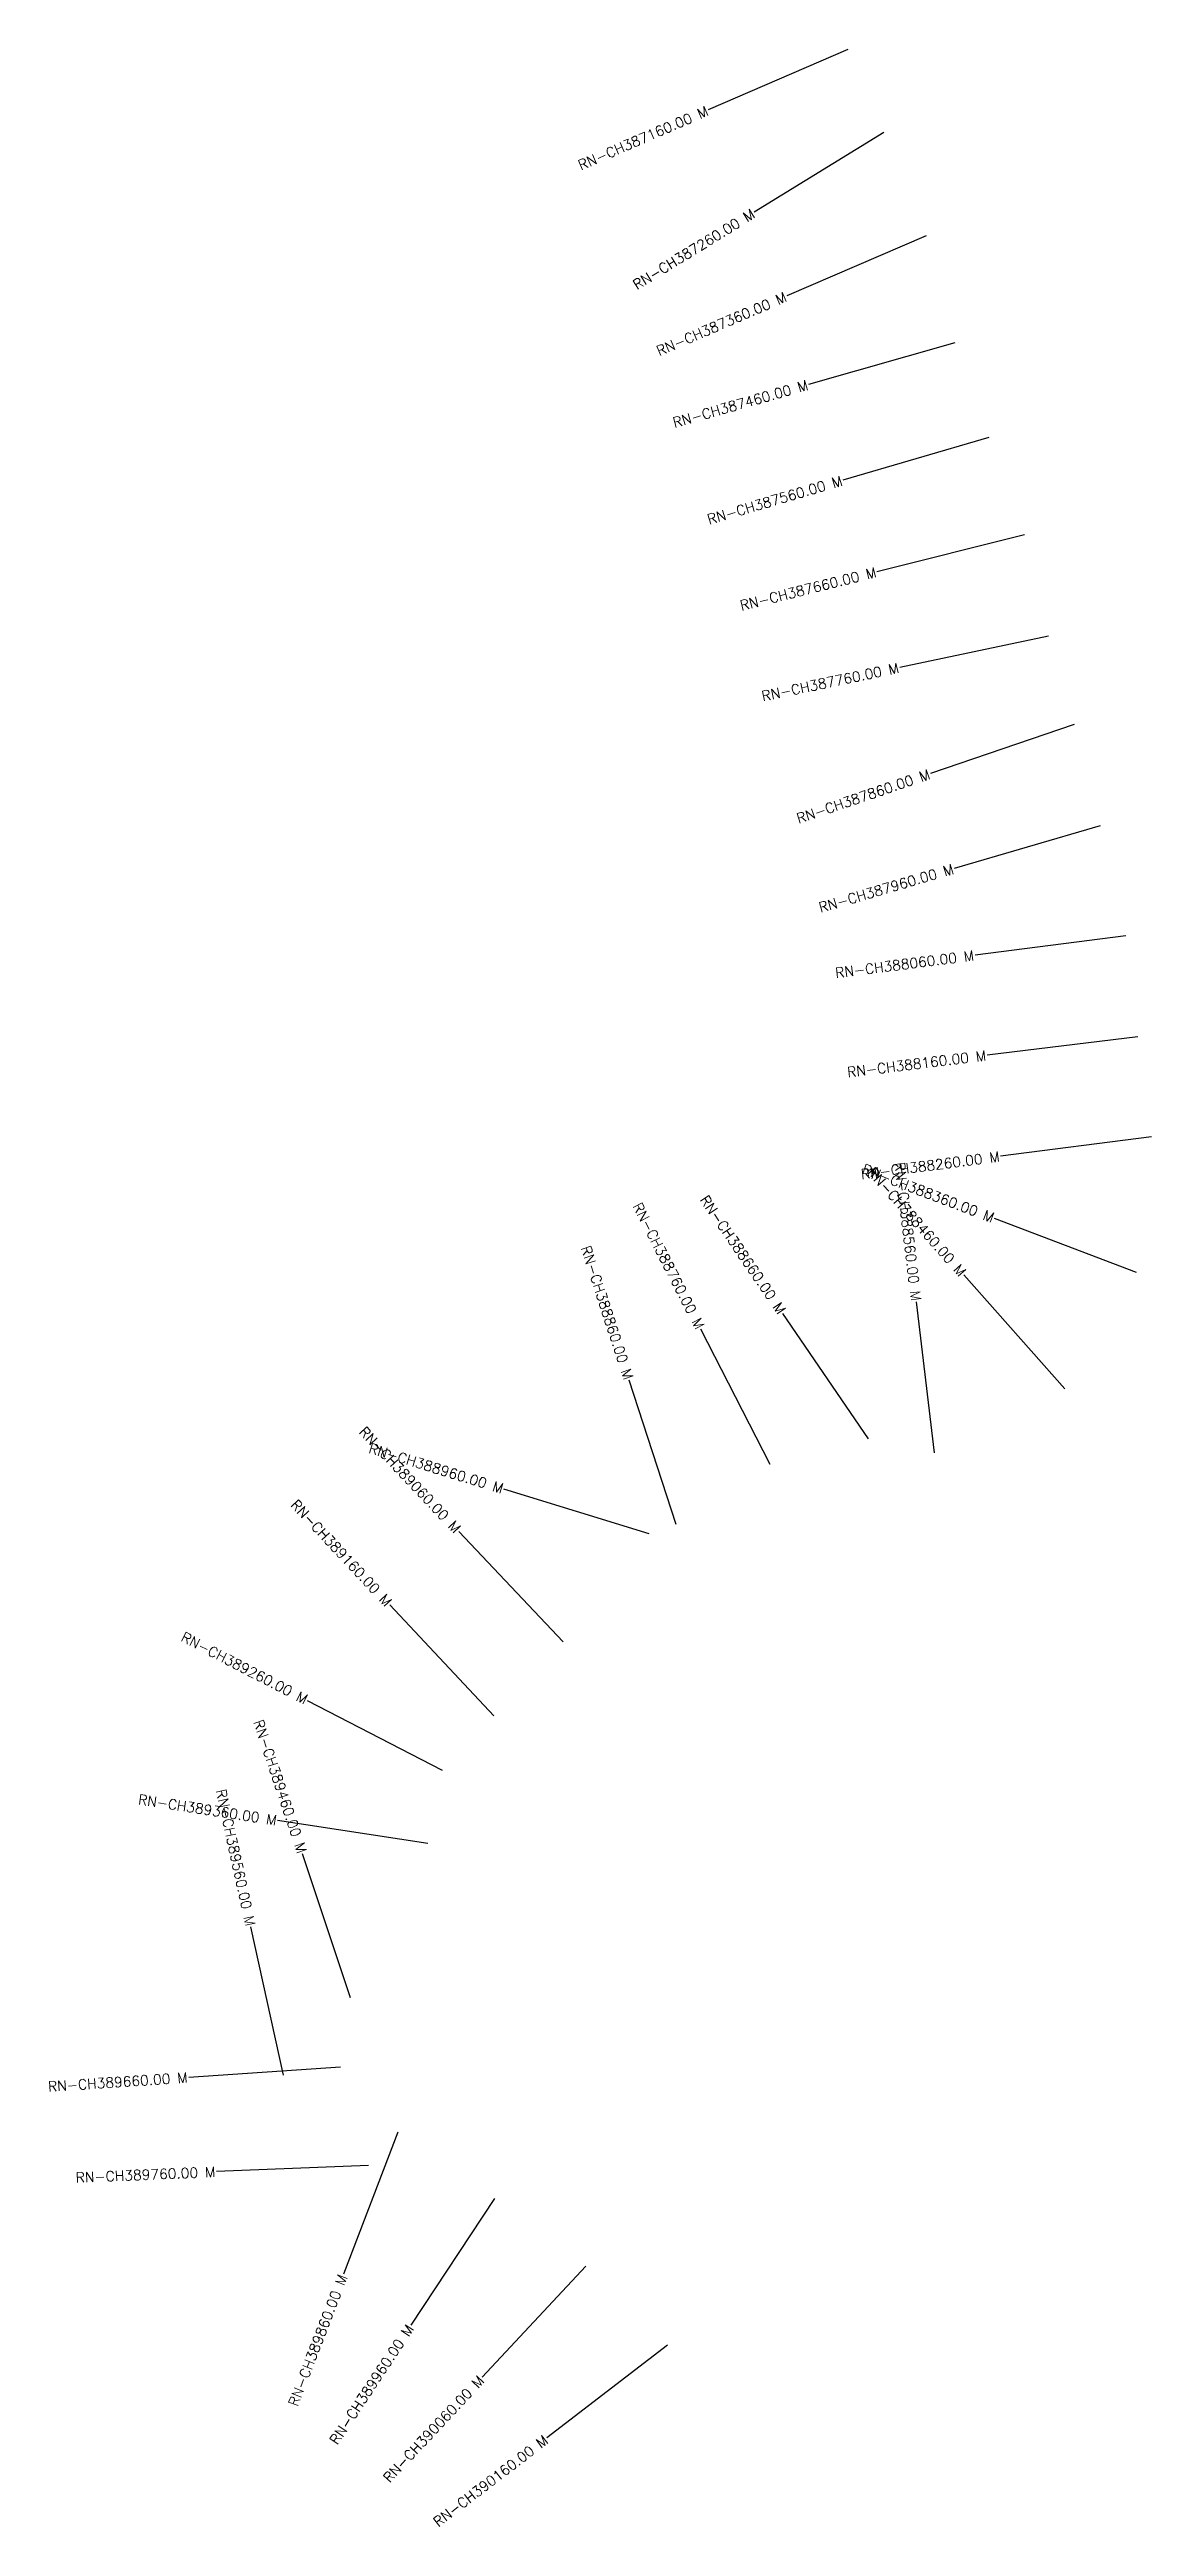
# Model space of a CAD drawing. Header units: metres. Extents: x 301149 to 305903, y 1950650 to 1953397.
# Drawn here: x 301149 to 302237, y 1950650 to 1953096 of the extents above; entities that cross this region are included whole.
import ezdxf
from ezdxf.enums import TextEntityAlignment as Align

# ---------------------------------------------------------------- set-up
doc = ezdxf.new("R2010")
doc.units = ezdxf.units.M
doc.header["$MEASUREMENT"] = 0
doc.layers.add('CS', color=134, linetype='Continuous')
doc.layers.add('CSMark', color=6, linetype='Continuous')
doc.styles.get("Standard").update_dxf_attribs({"font": 'simplex.shx'})

msp = doc.modelspace()

# ---------------------------------------------------------------- texts
at = {"layer": 'CSMark'}
for s, rotation, p in [('RN-CH387160.00 M', 23.4138, (301798.4, 1953035.6)), ('RN-CH387260.00 M', 31.5995, (301843.8, 1952934.5)), ('RN-CH387360.00 M', 23.3463, (301875.7, 1952852)), ('RN-CH387460.00 M', 15.9076, (301897.4, 1952764.7)), ('RN-CH387560.00 M', 16.3461, (301931.2, 1952670.2)), ('RN-CH387660.00 M', 14.032, (301964.8, 1952579.8)), ('RN-CH387760.00 M', 11.8744, (301987.2, 1952485.4)), ('RN-CH387860.00 M', 18.8403, (302017.5, 1952380.5)), ('RN-CH387960.00 M', 16.3105, (302041.1, 1952286.9)), ('RN-CH388060.00 M', 7.2886, (302061.5, 1952201.4)), ('RN-CH388160.00 M', 6.9654, (302073.4, 1952102.6)), ('RN-CH388260.00 M', 7.3776, (302086.8, 1952002.9)), ('RN-CH388360.00 M', 339.1448, (302080.8, 1951941.9)), ('RN-CH388460.00 M', 311.5225, (302050.9, 1951886.5)), ('RN-CH388560.00 M', 276.8631, (302004.5, 1951860.2)), ('RN-CH388760.00 M', 297.0791, (301791.6, 1951833.3)), ('RN-CH388660.00 M', 304.2656, (301872.4, 1951848.7)), ('RN-CH388860.00 M', 288.0402, (301720.9, 1951783)), ('RN-CH389060.00 M', 313.3995, (301552.4, 1951633.4)), ('RN-CH388960.00 M', 342.9274, (301596.8, 1951674.7)), ('RN-CH389160.00 M', 313.0846, (301484.4, 1951560.9)), ('RN-CH389260.00 M', 332.6616, (301403, 1951466)), ('RN-CH389460.00 M', 288.4221, (301398.7, 1951315.4)), ('RN-CH389360.00 M', 351.2805, (301373.4, 1951347.4)), ('RN-CH389560.00 M', 282.3339, (301347.8, 1951243.2)), ('RN-CH389660.00 M', 3.7784, (301285.6, 1951093.6)), ('RN-CH389660.00 M', 3.7784, (301285.6, 1951093.6)), ('RN-CH389760.00 M', 2.3873, (301313, 1951000.5)), ('RN-CH389760.00 M', 2.3873, (301313, 1951000.5)), ('RN-CH389860.00 M', 68.9748, (301438.8, 1950898.6)), ('RN-CH389860.00 M', 68.9748, (301438.8, 1950898.6)), ('RN-CH389960.00 M', 56.5568, (301505.2, 1950848.2)), ('RN-CH390060.00 M', 46.9272, (301575.4, 1950796.9)), ('RN-CH390060.00 M', 46.9272, (301575.4, 1950796.9)), ('RN-CH390160.00 M', 37.5298, (301639.3, 1950737.3)), ('RN-CH390160.00 M', 37.5298, (301639.3, 1950737.3))]:
    msp.add_text(s, height=10, rotation=rotation, dxfattribs=at).set_placement(p, align=Align.MIDDLE_RIGHT)

# ---------------------------------------------------------------- linework, layer by layer
at = {"layer": 'CS'}
for p, q in [((301937, 1953095.6), (301799.3, 1953036)), ((301972.5, 1953013.6), (301844.7, 1952935)), ((302014.4, 1952911.8), (301876.7, 1952852.4)), ((302042.6, 1952806.1), (301898.3, 1952764.9)), ((302076.1, 1952712.7), (301932.2, 1952670.5)), ((302111.2, 1952616.4), (301965.7, 1952580.1)), ((302135, 1952516.4), (301988.2, 1952485.6)), ((302160.4, 1952429.3), (302018.5, 1952380.8)), ((302186, 1952329.3), (302042, 1952287.2)), ((302211.3, 1952220.6), (302062.5, 1952201.5)), ((302223.3, 1952120.9), (302074.4, 1952102.7)), ((302236.6, 1952022.3), (302087.8, 1952003)), ((302221.9, 1951888.1), (302081.8, 1951941.5)), ((302151, 1951773.5), (302051.6, 1951885.8)), ((302022.5, 1951710.3), (302004.6, 1951859.2)), ((301860.4, 1951698.8), (301792.1, 1951832.4)), ((301957.4, 1951723.9), (301872.9, 1951847.8)), ((301767.7, 1951639.4), (301721.2, 1951782.1)), ((301741.1, 1951630.4), (301597.7, 1951674.5)), ((301656.1, 1951523.7), (301553.1, 1951632.7)), ((301587.6, 1951450.6), (301485.1, 1951560.1)), ((301537.1, 1951396.6), (301403.9, 1951465.5)), ((301522.7, 1951324.5), (301374.4, 1951347.2)), ((301446.4, 1951172.1), (301399, 1951314.4)), ((301380, 1951095.7), (301348, 1951242.2)), ((301436.3, 1951103.6), (301286.6, 1951093.7)), ((301493, 1951039.6), (301439.2, 1950899.5)), ((301463.9, 1951006.8), (301314, 1951000.6)), ((301588.5, 1950974.2), (301505.8, 1950849.1)), ((301678.5, 1950907.2), (301576.1, 1950797.7)), ((301759.1, 1950829.3), (301640.1, 1950737.9))]:
    msp.add_line(p, q, dxfattribs=at)

msp.set_redraw_order([(e.dxf.handle, doc.entitydb.next_handle()) for e in msp.query("TEXT MTEXT ATTDEF DIMENSION ARC_DIMENSION")])  # texts and dimensions are drawn at this point

doc.saveas('drawing.dxf')
